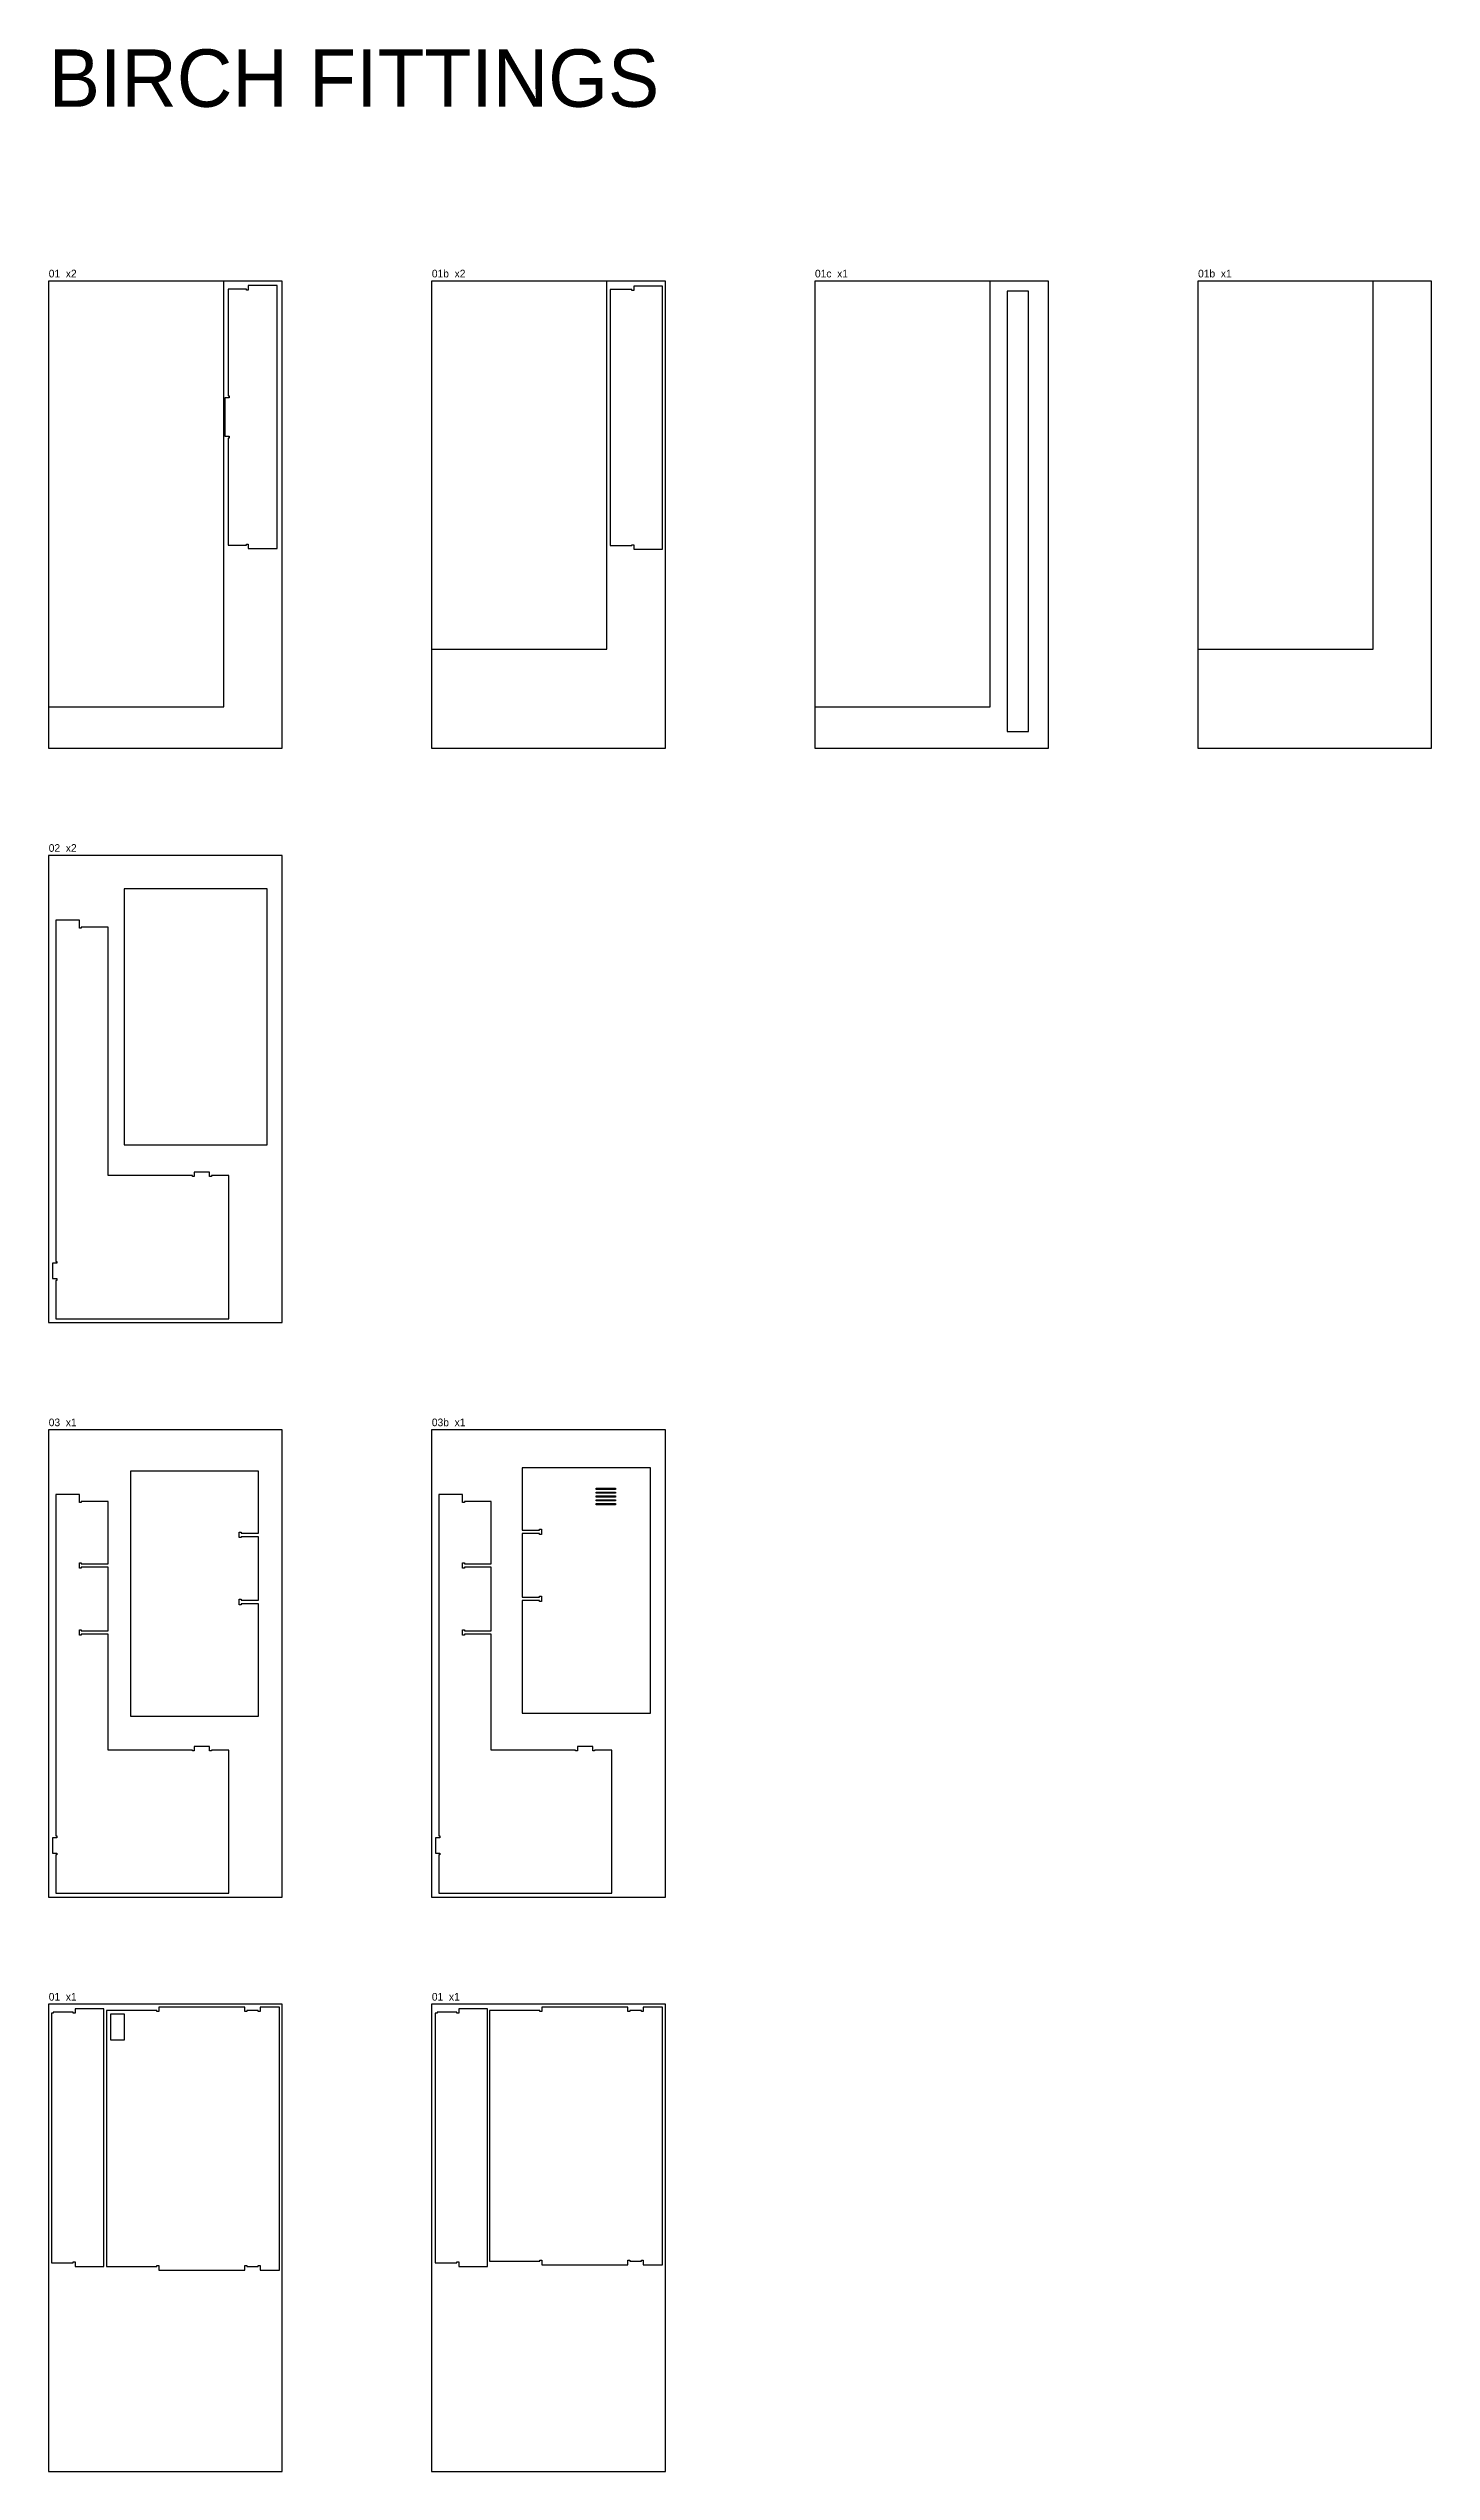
# Model space of a CAD drawing. Header units: inches. Extents: x -19170 to 42346, y 18707 to 54393.
# Drawn here: x -6173 to 1047, y 33707 to 46362 of the extents above; entities that cross this region are included whole.
import ezdxf

# ---------------------------------------------------------------- set-up
doc = ezdxf.new("R2010")
doc.units = ezdxf.units.IN
doc.header["$MEASUREMENT"] = 0
for name, color, linetype in [('00_SHEET_BirchPlywood_2440x1220x18', 74, 'CONTINUOUS'), ('4_6mmTOOL_CUTTHROUGH_INSIDE', 4, 'CONTINUOUS'), ('5_6mmTOOL_CUTTHROUGH_OUTSIDE', 5, 'CONTINUOUS')]:
    doc.layers.add(name, color=color, linetype=linetype)

msp = doc.modelspace()

# ---------------------------------------------------------------- texts
at = {"layer": '00_SHEET_BirchPlywood_2440x1220x18', "attachment_point": 1}
for s, width, insert, char_height in [('BIRCH FITTINGS', 5572.92, (-6172, 46357), 300), ('01  x2', 871.79, (-6172, 45206), 40), ('01b  x2', 871.79, (-4172, 45206), 40), ('01c  x1', 871.79, (-2172, 45206), 40), ('01b  x1', 871.79, (-172, 45206), 40), ('02  x2', 871.79, (-6172, 42206), 40), ('03  x1', 871.79, (-6172, 39206), 40), ('03b  x1', 871.79, (-4172, 39206), 40), ('01  x1', 871.79, (-6172, 36206), 40), ('01  x1', 871.79, (-4172, 36206), 40)]:
    msp.add_mtext_dynamic_manual_height_columns(s, width=width, gutter_width=200, heights=[0], dxfattribs=dict(at, insert=insert, char_height=char_height))

# ---------------------------------------------------------------- linework, layer by layer
at = {"layer": '00_SHEET_BirchPlywood_2440x1220x18'}
for points in [[(-6173, 45147), (-6173, 42707), (-4953, 42707), (-4953, 45147)], [(-4173, 45147), (-4173, 42707), (-2953, 42707), (-2953, 45147)], [(-2173, 45147), (-2173, 42707), (-953, 42707), (-953, 45147)], [(-173, 45147), (-173, 42707), (1047, 42707), (1047, 45147)], [(-6173, 42147), (-6173, 39707), (-4953, 39707), (-4953, 42147)], [(-6173, 39147), (-6173, 36707), (-4953, 36707), (-4953, 39147)], [(-4173, 39147), (-4173, 36707), (-2953, 36707), (-2953, 39147)], [(-6173, 36147), (-6173, 33707), (-4953, 33707), (-4953, 36147)], [(-4173, 36147), (-4173, 33707), (-2953, 33707), (-2953, 36147)]]:
    msp.add_lwpolyline(points, close=True, dxfattribs=at)
at = {"layer": '4_6mmTOOL_CUTTHROUGH_INSIDE'}
for p, q in [((-3314, 38836), (-3314, 38842)), ((-3314, 38842), (-3214, 38842)), ((-3214, 38836), (-3314, 38836)), ((-3314, 38822), (-3214, 38822)), ((-3314, 38816), (-3314, 38822)), ((-3214, 38816), (-3314, 38816)), ((-3314, 38802), (-3214, 38802)), ((-3314, 38796), (-3314, 38802)), ((-3214, 38796), (-3314, 38796)), ((-3314, 38782), (-3214, 38782)), ((-3314, 38776), (-3314, 38782)), ((-3214, 38776), (-3314, 38776)), ((-3314, 38762), (-3214, 38762)), ((-3314, 38756), (-3314, 38762)), ((-3214, 38756), (-3314, 38756)), ((-3214, 38842), (-3214, 38836)), ((-3214, 38822), (-3214, 38816)), ((-3214, 38802), (-3214, 38796)), ((-3214, 38782), (-3214, 38776)), ((-3214, 38762), (-3214, 38756))]:
    msp.add_line(p, q, dxfattribs=at)
for points in [[(-3314, 38836), (-3314, 38842), (-3214, 38842), (-3214, 38836)], [(-3314, 38816), (-3314, 38822), (-3214, 38822), (-3214, 38816)], [(-3314, 38796), (-3314, 38802), (-3214, 38802), (-3214, 38796)], [(-3314, 38776), (-3314, 38782), (-3214, 38782), (-3214, 38776)], [(-3314, 38756), (-3314, 38762), (-3214, 38762), (-3214, 38756)], [(-5850, 35962), (-5777, 35962), (-5777, 36095), (-5850, 36095)]]:
    msp.add_lwpolyline(points, close=True, dxfattribs=at)
at = {"layer": '5_6mmTOOL_CUTTHROUGH_OUTSIDE'}
for points in [[(-5258, 45146), (-6173, 45146), (-6173, 42924), (-5258, 42924)], [(-4980, 45123), (-5130, 45123), (-5130, 45100), (-5140, 45100), (-5140, 45105), (-5235, 45105), (-5235, 44547), (-5230, 44547), (-5230, 44537), (-5253, 44537), (-5253, 44337), (-5230, 44337), (-5230, 44327), (-5235, 44327), (-5235, 43768), (-5140, 43768), (-5140, 43773), (-5130, 43773), (-5130, 43750), (-4980, 43750)], [(-3258, 45146), (-4173, 45146), (-4173, 43224), (-3258, 43224)], [(-2968, 45120), (-3118, 45120), (-3118, 45097), (-3128, 45097), (-3128, 45102), (-3241, 45102), (-3241, 43765), (-3128, 43765), (-3128, 43770), (-3118, 43770), (-3118, 43747), (-2968, 43747)], [(-1258, 45146), (-2173, 45146), (-2173, 42924), (-1258, 42924)], [(-1058, 45094), (-1168, 45094), (-1168, 42794), (-1058, 42794)], [(742, 45147), (-173, 45147), (-173, 43224), (742, 43224)], [(-5031, 41972), (-5779, 41972), (-5779, 40636), (-5031, 40636)], [(-5232, 40475), (-5322, 40475), (-5322, 40470), (-5332, 40470), (-5332, 40493), (-5412, 40493), (-5412, 40470), (-5422, 40470), (-5422, 40475), (-5862, 40475), (-5862, 41773), (-6002, 41773), (-6002, 41768), (-6012, 41768), (-6012, 41809), (-6135, 41809), (-6135, 40027), (-6130, 40027), (-6130, 40017), (-6153, 40017), (-6153, 39937), (-6130, 39937), (-6130, 39927), (-6135, 39927), (-6135, 39727), (-5232, 39727)], [(-5077, 38589), (-5167, 38589), (-5167, 38584), (-5177, 38584), (-5177, 38612), (-5167, 38612), (-5167, 38607), (-5077, 38607), (-5077, 38932), (-5746, 38932), (-5746, 37652), (-5077, 37652), (-5077, 38239), (-5167, 38239), (-5167, 38234), (-5177, 38234), (-5177, 38262), (-5167, 38262), (-5167, 38257), (-5077, 38257)], [(-3031, 38948), (-3700, 38948), (-3700, 38623), (-3610, 38623), (-3610, 38628), (-3600, 38628), (-3600, 38600), (-3610, 38600), (-3610, 38605), (-3700, 38605), (-3700, 38273), (-3610, 38273), (-3610, 38278), (-3600, 38278), (-3600, 38250), (-3610, 38250), (-3610, 38255), (-3700, 38255), (-3700, 37668), (-3031, 37668)], [(-5232, 37475), (-5322, 37475), (-5322, 37470), (-5332, 37470), (-5332, 37493), (-5412, 37493), (-5412, 37470), (-5422, 37470), (-5422, 37475), (-5862, 37475), (-5862, 38080), (-6002, 38080), (-6002, 38075), (-6012, 38075), (-6012, 38103), (-6002, 38103), (-6002, 38098), (-5862, 38098), (-5862, 38430), (-6002, 38430), (-6002, 38425), (-6012, 38425), (-6012, 38453), (-6002, 38453), (-6002, 38448), (-5862, 38448), (-5862, 38773), (-6002, 38773), (-6002, 38768), (-6012, 38768), (-6012, 38809), (-6135, 38809), (-6135, 37027), (-6130, 37027), (-6130, 37017), (-6153, 37017), (-6153, 36937), (-6130, 36937), (-6130, 36927), (-6135, 36927), (-6135, 36727), (-5232, 36727)], [(-3232, 37475), (-3322, 37475), (-3322, 37470), (-3332, 37470), (-3332, 37493), (-3412, 37493), (-3412, 37470), (-3422, 37470), (-3422, 37475), (-3862, 37475), (-3862, 38080), (-4002, 38080), (-4002, 38075), (-4012, 38075), (-4012, 38103), (-4002, 38103), (-4002, 38098), (-3862, 38098), (-3862, 38430), (-4002, 38430), (-4002, 38425), (-4012, 38425), (-4012, 38453), (-4002, 38453), (-4002, 38448), (-3862, 38448), (-3862, 38773), (-4002, 38773), (-4002, 38768), (-4012, 38768), (-4012, 38809), (-4135, 38809), (-4135, 37027), (-4130, 37027), (-4130, 37017), (-4153, 37017), (-4153, 36937), (-4130, 36937), (-4130, 36927), (-4135, 36927), (-4135, 36727), (-3232, 36727)], [(-5884, 36123), (-6034, 36123), (-6034, 36100), (-6044, 36100), (-6044, 36105), (-6148, 36105), (-6148, 36100), (-6157, 36100), (-6157, 34796), (-6044, 34796), (-6044, 34801), (-6034, 34801), (-6034, 34778), (-5884, 34778)], [(-4968, 36132), (-5068, 36132), (-5068, 36109), (-5078, 36109), (-5078, 36114), (-5138, 36114), (-5138, 36109), (-5148, 36109), (-5148, 36132), (-5598, 36132), (-5598, 36109), (-5608, 36109), (-5608, 36114), (-5871, 36114), (-5871, 34777), (-5608, 34777), (-5608, 34782), (-5598, 34782), (-5598, 34759), (-5148, 34759), (-5148, 34782), (-5138, 34782), (-5138, 34777), (-5078, 34777), (-5078, 34782), (-5068, 34782), (-5068, 34759), (-4968, 34759)], [(-3881, 36123), (-4031, 36123), (-4031, 36100), (-4041, 36100), (-4041, 36105), (-4145, 36105), (-4145, 36100), (-4154, 36100), (-4154, 34796), (-4041, 34796), (-4041, 34801), (-4031, 34801), (-4031, 34778), (-3881, 34778)], [(-2968, 36132), (-3068, 36132), (-3068, 36109), (-3078, 36109), (-3078, 36114), (-3138, 36114), (-3138, 36109), (-3148, 36109), (-3148, 36132), (-3598, 36132), (-3598, 36109), (-3608, 36109), (-3608, 36114), (-3871, 36114), (-3871, 34805), (-3608, 34805), (-3608, 34810), (-3598, 34810), (-3598, 34787), (-3148, 34787), (-3148, 34810), (-3138, 34810), (-3138, 34805), (-3078, 34805), (-3078, 34810), (-3068, 34810), (-3068, 34787), (-2968, 34787)]]:
    msp.add_lwpolyline(points, close=True, dxfattribs=at)

msp.set_redraw_order([(e.dxf.handle, doc.entitydb.next_handle()) for e in msp.query("TEXT MTEXT ATTDEF DIMENSION ARC_DIMENSION")])  # texts and dimensions are drawn at this point

doc.saveas('drawing.dxf')
